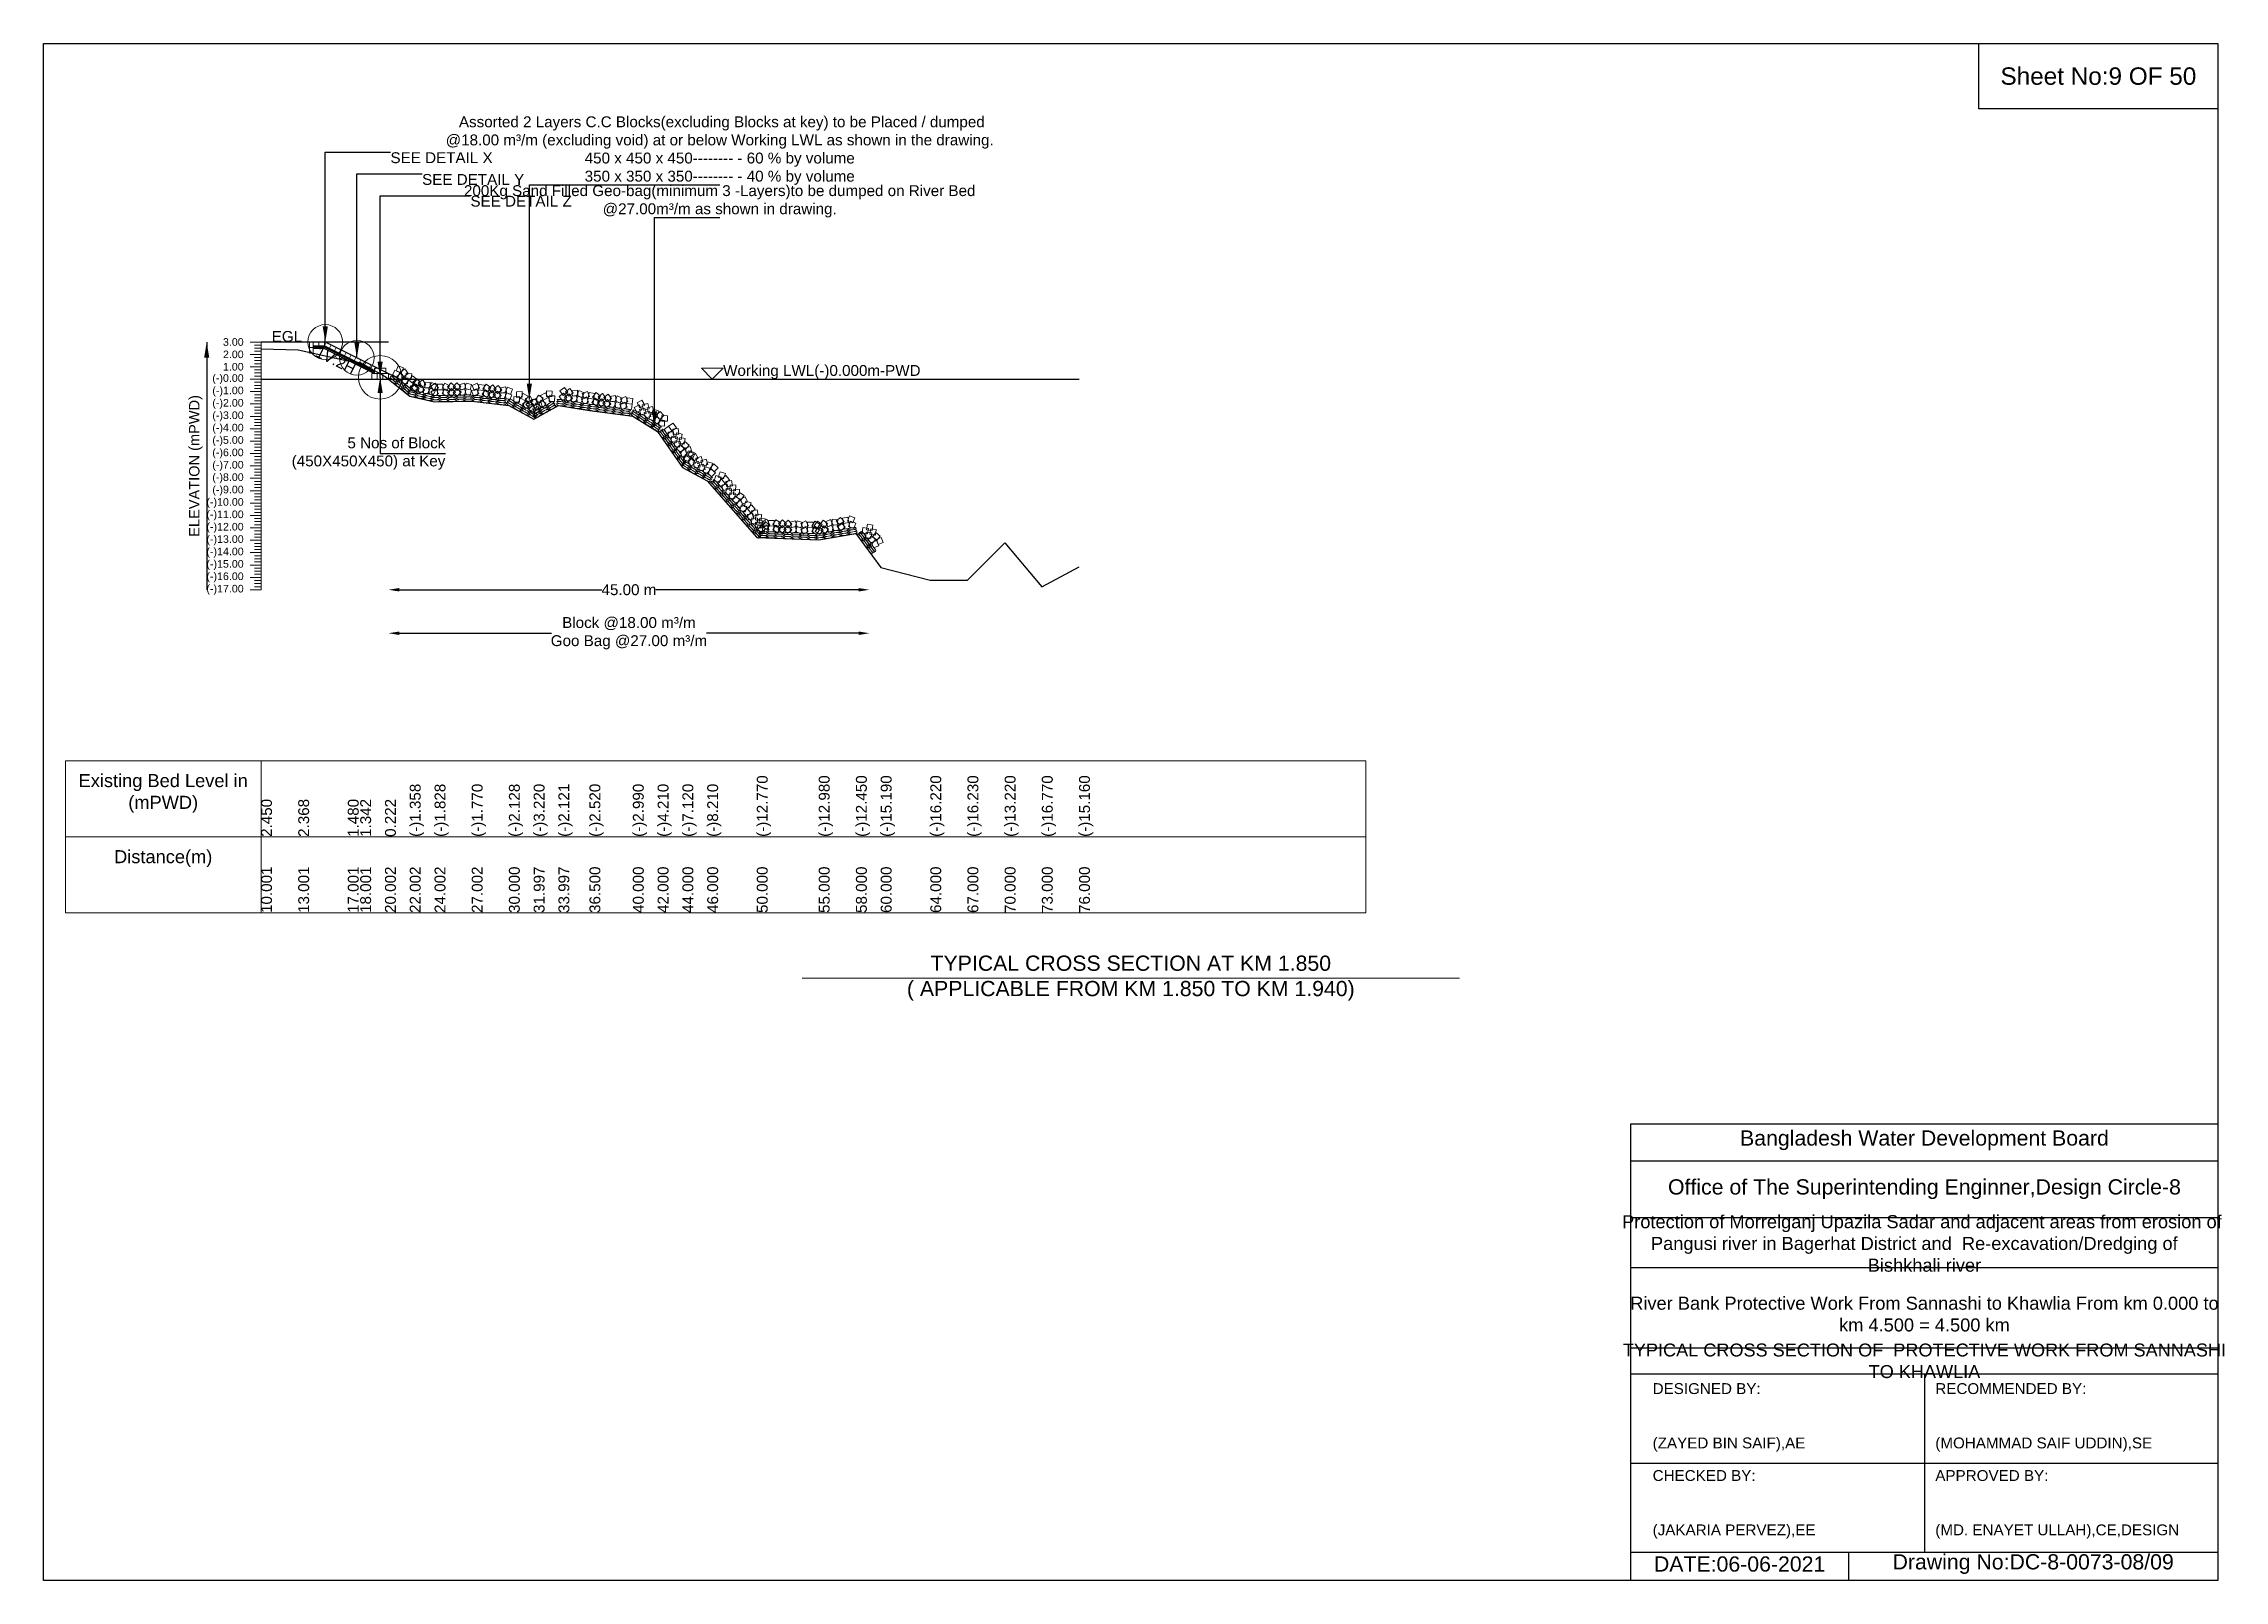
# Model space of a CAD drawing. Header units: inches. Extents: x 89000 to 845029, y -7071 to 0.
# Drawn here: x 220000 to 230029, y -7071 to 0 of the extents above; entities that cross this region are included whole.
import ezdxf

# ---------------------------------------------------------------- set-up
doc = ezdxf.new("R2010")
doc.units = ezdxf.units.IN
doc.header["$LTSCALE"] = 7
doc.header["$MEASUREMENT"] = 0
for name, color, linetype, lineweight in [('Cross section Data Border', 7, 'Continuous', 9), ('Cross Section Labels', 7, 'Continuous', 9), ('Existing_Bed_Level for Xsection', 7, 'Continuous', 25), ('Long Section Labels', 7, 'Continuous', 9)]:
    doc.layers.add(name, color=color, linetype=linetype, lineweight=lineweight)
doc.styles.get("Standard").update_dxf_attribs({"font": 'arial.ttf'})
doc.dimstyles.new('Appron Lebeling Style', dxfattribs={"dimtxt": 50, "dimasz": 50, "dimexe": 0.18, "dimexo": 0.0625, "dimgap": 0.09, "dimtad": 0, "dimtih": 1, "dimtoh": 1, "dimdec": 4, "dimzin": 0, "dimdsep": 46, "dimtxsty": 'Standard', "dimcen": 0.09, "dimse1": 1, "dimse2": 1, "dimadec": 0, "dimazin": 0, "dimtfac": 1, "dimtdec": 4, "dimtofl": 0, "dimtmove": 0, "dimatfit": 3, "dimfxl": 1, "dimtolj": 1, "dimtzin": 0, "dimarcsym": 0})
doc.dimstyles.get("Standard").update_dxf_attribs({"dimtxt": 0.18, "dimasz": 0.18, "dimexe": 0.18, "dimexo": 0.0625, "dimgap": 0.09, "dimtad": 0, "dimtih": 1, "dimtoh": 1, "dimdec": 4, "dimzin": 0, "dimdsep": 46, "dimtxsty": 'Standard', "dimcen": 0.09, "dimadec": 0, "dimazin": 0, "dimtfac": 1, "dimtdec": 4, "dimtofl": 0, "dimtmove": 0, "dimatfit": 3, "dimfxl": 1, "dimtolj": 1, "dimtzin": 0, "dimarcsym": 0})

msp = doc.modelspace()

# ---------------------------------------------------------------- texts
at = {"attachment_point": 5}
for s, insert, char_height in [('Sheet No:9 OF 50', (229450, -150), 80), ('Bangladesh Water Development Board', (228650, -5046), 70), ('Office of The Superintending Enginner,Design Circle-8', (228650, -5271), 70)]:
    msp.add_mtext(s, dxfattribs=dict(at, insert=insert, char_height=char_height))
for s, insert, char_height, width, attachment_point in [('Protection of Morrelganj Upazila Sadar and adjacent areas from erosion of  Pangusi river in Bagerhat District and  Re-excavation/Dredging of     Bishkhali river', (228650, -5521), 60, 2800, 5), ('River Bank Protective Work From Sannashi to Khawlia From km 0.000 to km 4.500 = 4.500 km', (228650, -5846), 60, 2700, 5), ('TYPICAL CROSS SECTION OF  PROTECTIVE WORK FROM SANNASHI TO KHAWLIA', (228650, -6061), 59.5765532, 2800, 5), ('DESIGNED BY:^J^J^J(ZAYED BIN SAIF),AE', (227400, -6321), 50, 1400, 4), ('RECOMMENDED BY:^J^J^J(MOHAMMAD SAIF UDDIN),SE', (228700, -6321), 50, 1400, 4), ('CHECKED BY:^J^J^J(JAKARIA PERVEZ),EE', (227400, -6721), 50, 1400, 4), ('APPROVED BY:^J^J^J(MD. ENAYET ULLAH),CE,DESIGN', (228700, -6721), 50, 1400, 4), ('DATE:06-06-2021', (227800, -6996), 70, 1400, 5), ('Drawing No:DC-8-0073-08/09', (229150, -6996), 70, 2200, 5)]:
    msp.add_mtext(s, dxfattribs=dict(insert=insert, char_height=char_height, width=width, attachment_point=attachment_point))
at = {"layer": 'Cross section Data Border', "char_height": 60, "width": 800, "attachment_point": 5}
for s, insert in [('Existing Bed Level in (mPWD)', (220550, -3450)), ('Distance(m)', (220550, -3750))]:
    msp.add_mtext(s, dxfattribs=dict(at, insert=insert))
at = {"layer": 'Cross Section Labels'}
for s, insert, char_height, attachment_point in [(' Assorted 2 Layers C.C Blocks(excluding Blocks at key) to be Placed / dumped^J@18.00 m³/m (excluding void) at or below Working LWL as shown in the drawing.^J450 x 450 x 450-------- - 60 % by volume^J350 x 350 x 350-------- - 40 % by volume', (223109.4596, -650), 50, 8), ('SEE DETAIL X', (221595.36641, -500), 50, 1), ('SEE DETAIL Y', (221740.71641, -600), 50, 1), ('200Kg Sand Filled Geo-bag(minimum 3 -Layers)to be dumped on River Bed^J@27.00m³/m as shown in drawing.', (223109.4596, -800), 50, 8), ('SEE DETAIL Z', (221963.01641, -700), 50, 1), ('EGL', (221188.72965, -1373.11), 50, 9), ('Working LWL(-)0.000m-PWD', (223125.06641, -1544.11), 50, 7), ('5 Nos of Block ^J(450X450X450) at Key', (221847.59141, -1886.11), 50, 6), ('TYPICAL CROSS SECTION AT KM 1.850^J( APPLICABLE FROM KM 1.850 TO KM 1.940)', (225000, -4300), 70, 5)]:
    msp.add_mtext(s, dxfattribs=dict(at, insert=insert, char_height=char_height, attachment_point=attachment_point))
at = {"layer": 'Cross Section Labels', "insert": (221355.29582, -1434.93867), "char_height": 50, "attachment_point": 2, "rotation": 333.434948823}
msp.add_mtext('1V:2H', dxfattribs=at)
at = {"layer": 'Long Section Labels', "char_height": 35, "attachment_point": 6}
for s, insert in [('3.00', (220920, -1373.11)), ('2.00', (220920, -1430.11)), ('1.00', (220920, -1487.11)), ('(-)0.00', (220920, -1544.11)), ('(-)1.00', (220920, -1601.11)), ('(-)2.00', (220920, -1658.11)), ('(-)3.00', (220920, -1715.11)), ('(-)4.00', (220920, -1772.11)), ('(-)5.00', (220920, -1829.11)), ('(-)6.00', (220920, -1886.11)), ('(-)7.00', (220920, -1943.11)), ('(-)8.00', (220920, -2000.11)), ('(-)10.00', (220920, -2114.11)), ('(-)9.00', (220920, -2057.11)), ('(-)11.00', (220920, -2171.11)), ('(-)12.00', (220920, -2228.11)), ('(-)13.00', (220920, -2285.11)), ('(-)14.00', (220920, -2342.11)), ('(-)15.00', (220920, -2399.11)), ('(-)16.00', (220920, -2456.11)), ('(-)17.00', (220920, -2513.11))]:
    msp.add_mtext(s, dxfattribs=dict(at, insert=insert))
at = {"layer": 'Long Section Labels', "rotation": 90}
for s, insert, char_height, attachment_point in [('ELEVATION (mPWD)', (220700, -1943.11), 48, 5), ('(-)1.358', (221684.05824, -3650), 50, 1), ('(-)1.828', (221798.07453, -3650), 50, 1), ('(-)1.770', (221969.08439, -3650), 50, 1), ('(-)2.128', (222139.95287, -3650), 50, 1), ('(-)3.220', (222253.80353, -3650), 50, 1), ('(-)2.121', (222367.79943, -3650), 50, 1), ('(-)2.520', (222510.45287, -3650), 50, 1), ('(-)2.990', (222709.95287, -3650), 50, 1), ('(-)4.210', (222823.95287, -3650), 50, 1), ('(-)7.120', (222937.95287, -3650), 50, 1), ('(-)8.210', (223051.95287, -3650), 50, 1), ('(-)12.770', (223279.95287, -3650), 50, 1), ('(-)12.980', (223564.95287, -3650), 50, 1), ('(-)12.450', (223735.95287, -3650), 50, 1), ('(-)15.190', (223849.95287, -3650), 50, 1), ('(-)16.220', (224077.95287, -3650), 50, 1), ('(-)16.230', (224248.95287, -3650), 50, 1), ('(-)13.220', (224419.95287, -3650), 50, 1), ('(-)16.770', (224590.95287, -3650), 50, 1), ('(-)15.160', (224761.95287, -3650), 50, 1), ('2.450', (221000, -3650), 50, 1), ('2.368', (221171.00986, -3650), 50, 1), ('1.480', (221399.03726, -3650), 50, 1), ('1.342', (221456.03084, -3650), 50, 1), ('0.222', (221570.04713, -3650), 50, 1), ('10.001', (221000, -4000), 50, 1), ('13.001', (221171.00986, -4000), 50, 1), ('17.001', (221399.03726, -4000), 50, 1), ('18.001', (221456.03084, -4000), 50, 1), ('20.002', (221570.04713, -4000), 50, 1), ('22.002', (221684.05824, -4000), 50, 1), ('24.002', (221798.07453, -4000), 50, 1), ('27.002', (221969.08439, -4000), 50, 1), ('30.000', (222139.95287, -4000), 50, 1), ('31.997', (222253.80353, -4000), 50, 1), ('33.997', (222367.79943, -4000), 50, 1), ('36.500', (222510.45287, -4000), 50, 1), ('40.000', (222709.95287, -4000), 50, 1), ('42.000', (222823.95287, -4000), 50, 1), ('44.000', (222937.95287, -4000), 50, 1), ('46.000', (223051.95287, -4000), 50, 1), ('50.000', (223279.95287, -4000), 50, 1), ('55.000', (223564.95287, -4000), 50, 1), ('58.000', (223735.95287, -4000), 50, 1), ('60.000', (223849.95287, -4000), 50, 1), ('64.000', (224077.95287, -4000), 50, 1), ('67.000', (224248.95287, -4000), 50, 1), ('70.000', (224419.95287, -4000), 50, 1), ('73.000', (224590.95287, -4000), 50, 1), ('76.000', (224761.95287, -4000), 50, 1)]:
    msp.add_mtext(s, dxfattribs=dict(at, insert=insert, char_height=char_height, attachment_point=attachment_point))

# ---------------------------------------------------------------- blocks, each defined once
blk = doc.blocks.new('*D11')
at = {"layer": 'Cross Section Labels', "color": 0, "lineweight": -2, "transparency": 16777216}
for p, q in [((221636, -2513), (222568, -2513)), ((223748, -2513), (222816, -2513))]:
    blk.add_line(p, q, dxfattribs=at)
at = {"layer": 'Cross Section Labels', "color": 0, "transparency": 16777216}
for points in [[(221636, -2505), (221636, -2521), (221586, -2513)], [(223748, -2505), (223748, -2521), (223798, -2513)]]:
    blk.add_solid(points, dxfattribs=at)
at = {"layer": 'Defpoints', "color": 0, "transparency": 16777216}
for p in [(221586, -1544), (223798, -2339), (223798, -2513)]:
    blk.add_point(p, dxfattribs=at)
at = {"layer": 'Cross Section Labels', "color": 0, "transparency": 16777216, "insert": (222692, -2513), "char_height": 50, "attachment_point": 5}
blk.add_mtext('\\A1;45.00 m', dxfattribs=at)
blk = doc.blocks.new('*D12')
at = {"layer": 'Cross Section Labels', "color": 0, "lineweight": -2, "transparency": 16777216}
for p, q in [((221636, -2713), (222336, -2713)), ((223748, -2713), (223048, -2713))]:
    blk.add_line(p, q, dxfattribs=at)
at = {"layer": 'Cross Section Labels', "color": 0, "transparency": 16777216}
for points in [[(221636, -2705), (221636, -2721), (221586, -2713)], [(223748, -2705), (223748, -2721), (223798, -2713)]]:
    blk.add_solid(points, dxfattribs=at)
at = {"layer": 'Defpoints', "color": 0, "transparency": 16777216}
for p in [(221586, -1544), (223798, -2339), (223798, -2713)]:
    blk.add_point(p, dxfattribs=at)
at = {"layer": 'Cross Section Labels', "color": 0, "transparency": 16777216, "insert": (222692, -2713), "char_height": 50, "attachment_point": 5}
blk.add_mtext('\\A1;Block @18.00 m³/m ^JGoo Bag @27.00 m³/m ', dxfattribs=at)

# ---------------------------------------------------------------- dimensions: what is measured, and where the dimension line sits
at = {"layer": 'Cross Section Labels'}
for base, text, picture, middle in [((223797.86987, -2513.11), '45.00 m', '*D11', (222691.96814, -2513.11)), ((223797.86987, -2713.11), 'Block @18.00 m³/m ^JGoo Bag @27.00 m³/m ', '*D12', (222691.96814, -2713.11))]:
    dim = msp.add_linear_dim(base=base, p1=(221586.06641, -1544.11), p2=(223797.86987, -2338.58629), text=text, dimstyle='Appron Lebeling Style', dxfattribs=at)
    dim.commit()
    dim.dimension.update_dxf_attribs({"geometry": picture, "text_midpoint": middle})

# ---------------------------------------------------------------- linework, layer by layer
for points in [[(220000, 0), (230000, 0), (230000, -7071), (220000, -7071)], [(228900, 0), (230000, 0), (230000, -300), (228900, -300)]]:
    msp.add_lwpolyline(points, close=True)
for points in [[(227300, -7071), (227300, -4971), (230000, -4971)], [(227300, -5141), (230000, -5141)], [(227300, -5401), (230000, -5401)], [(227300, -5631), (230000, -5631)], [(227300, -6001), (230000, -6001)], [(227300, -6121), (230000, -6121)], [(228650, -6121), (228650, -6941)], [(227300, -6531), (230000, -6531)], [(227300, -6941), (230000, -6941)], [(228300, -6941), (228300, -7071)]]:
    msp.add_lwpolyline(points)
at = {"layer": 'Cross section Data Border'}
msp.add_lwpolyline([(220100, -3300), (226080.21174, -3300), (226080.21174, -4000), (220100, -4000)], close=True, dxfattribs=at)
for points in [[(221000, -3300), (221000, -4000)], [(220100, -3650), (226080.21174, -3650)]]:
    msp.add_lwpolyline(points, dxfattribs=at)
at = {"layer": 'Cross Section Labels'}
msp.add_lwpolyline([(223075.06641, -1544.11), (223125.06641, -1494.11), (223025.06641, -1494.11)], close=True, dxfattribs=at)
msp.add_lwpolyline([(223488, -4300), (225000, -4300), (226512, -4300)], dxfattribs=at)
for centre, radius in [((221295.36641, -1373.11), 80), ((221440.71641, -1445.785), 80), ((221547.59141, -1535.56), 100)]:
    msp.add_circle(centre, radius, dxfattribs=at)
at = {"layer": 'Existing_Bed_Level for Xsection'}
for points in [[(221586.06641, -1373.11), (221000, -1373.11)], [(221637.36641, -1544.11), (221298.977, -1374.9153), (221295.36641, -1373.11), (221291.32965, -1373.11), (221240.02965, -1373.11)], [(221240.02965, -1390.21), (221291.32965, -1390.21), (221521.94141, -1505.51588)], [(221240.02965, -1395.91), (221289.98406, -1395.91), (221521.94141, -1511.88867)], [(221240.02965, -1401.61), (221288.63847, -1401.61), (221521.94141, -1518.26147)], [(221000, -1404.46), (221171.00986, -1409.134), (221399.03726, -1459.75), (221456.03084, -1467.616), (221570.04713, -1531.456), (221684.05824, -1621.516), (221798.07453, -1648.306), (221969.08439, -1645), (222139.95287, -1665.406), (222253.80353, -1727.65), (222367.79943, -1665.007), (222510.45287, -1687.75), (222709.95287, -1714.54), (222823.95287, -1784.08), (222937.95287, -1949.95), (223051.95287, -2012.08), (223279.95287, -2272), (223564.95287, -2283.97), (223735.95287, -2253.76), (223849.95287, -2409.94), (224077.95287, -2468.65), (224248.95287, -2469.22), (224419.95287, -2297.65), (224590.95287, -2500), (224761.95287, -2408.23)], [(221000, -1544.11), (224761.95287, -1544.11)]]:
    msp.add_lwpolyline(points, dxfattribs=at)
at = {"layer": 'Long Section Labels'}
for points in [[(221000, -1373.11), (220950, -1373.11)], [(221000, -1387.36), (220970, -1387.36)], [(221000, -1401.61), (220970, -1401.61)], [(221000, -2513.11), (221000, -2456.11), (221000, -2399.11), (221000, -2342.11), (221000, -2285.11), (221000, -2228.11), (221000, -2171.11), (221000, -2114.11), (221000, -2057.11), (221000, -2000.11), (221000, -1943.11), (221000, -1886.11), (221000, -1829.11), (221000, -1772.11), (221000, -1715.11), (221000, -1658.11), (221000, -1601.11), (221000, -1544.11), (221000, -1487.11), (221000, -1430.11), (221000, -1373.11)], [(221000, -1430.11), (220950, -1430.11)], [(221000, -1487.11), (220950, -1487.11)], [(221000, -1415.86), (220970, -1415.86)], [(221000, -1444.36), (220970, -1444.36)], [(221000, -1458.61), (220970, -1458.61)], [(221000, -1472.86), (220970, -1472.86)], [(221000, -1501.36), (220970, -1501.36)], [(221000, -1544.11), (220950, -1544.11)], [(221000, -1601.11), (220950, -1601.11)], [(221000, -1515.61), (220970, -1515.61)], [(221000, -1529.86), (220970, -1529.86)], [(221000, -1558.36), (220970, -1558.36)], [(221000, -1572.61), (220970, -1572.61)], [(221000, -1586.86), (220970, -1586.86)], [(221000, -1658.11), (220950, -1658.11)], [(221000, -1615.36), (220970, -1615.36)], [(221000, -1629.61), (220970, -1629.61)], [(221000, -1643.86), (220970, -1643.86)], [(221000, -1672.36), (220970, -1672.36)], [(221000, -1686.61), (220970, -1686.61)], [(221000, -1700.86), (220970, -1700.86)], [(221000, -1715.11), (220950, -1715.11)], [(221000, -1772.11), (220950, -1772.11)], [(221000, -1729.36), (220970, -1729.36)], [(221000, -1743.61), (220970, -1743.61)], [(221000, -1757.86), (220970, -1757.86)], [(221000, -1786.36), (220970, -1786.36)], [(221000, -1800.61), (220970, -1800.61)], [(221000, -1829.11), (220950, -1829.11)], [(221000, -1886.11), (220950, -1886.11)], [(221000, -1814.86), (220970, -1814.86)], [(221000, -1843.36), (220970, -1843.36)], [(221000, -1857.61), (220970, -1857.61)], [(221000, -1871.86), (220970, -1871.86)], [(221000, -1900.36), (220970, -1900.36)], [(221000, -1943.11), (220950, -1943.11)], [(221000, -2000.11), (220950, -2000.11)], [(221000, -1914.61), (220970, -1914.61)], [(221000, -1928.86), (220970, -1928.86)], [(221000, -1957.36), (220970, -1957.36)], [(221000, -1971.61), (220970, -1971.61)], [(221000, -1985.86), (220970, -1985.86)], [(221000, -2057.11), (220950, -2057.11)], [(221000, -2014.36), (220970, -2014.36)], [(221000, -2028.61), (220970, -2028.61)], [(221000, -2042.86), (220970, -2042.86)], [(221000, -2071.36), (220970, -2071.36)], [(221000, -2085.61), (220970, -2085.61)], [(221000, -2099.86), (220970, -2099.86)], [(221000, -2114.11), (220950, -2114.11)], [(221000, -2171.11), (220950, -2171.11)], [(221000, -2128.36), (220970, -2128.36)], [(221000, -2142.61), (220970, -2142.61)], [(221000, -2156.86), (220970, -2156.86)], [(221000, -2185.36), (220970, -2185.36)], [(221000, -2199.61), (220970, -2199.61)], [(221000, -2228.11), (220950, -2228.11)], [(221000, -2285.11), (220950, -2285.11)], [(221000, -2213.86), (220970, -2213.86)], [(221000, -2242.36), (220970, -2242.36)], [(221000, -2256.61), (220970, -2256.61)], [(221000, -2270.86), (220970, -2270.86)], [(221000, -2299.36), (220970, -2299.36)], [(221000, -2342.11), (220950, -2342.11)], [(221000, -2399.11), (220950, -2399.11)], [(221000, -2313.61), (220970, -2313.61)], [(221000, -2327.86), (220970, -2327.86)], [(221000, -2356.36), (220970, -2356.36)], [(221000, -2370.61), (220970, -2370.61)], [(221000, -2384.86), (220970, -2384.86)], [(221000, -2456.11), (220950, -2456.11)], [(221000, -2413.36), (220970, -2413.36)], [(221000, -2427.61), (220970, -2427.61)], [(221000, -2441.86), (220970, -2441.86)], [(221000, -2470.36), (220970, -2470.36)], [(221000, -2484.61), (220970, -2484.61)], [(221000, -2498.86), (220970, -2498.86)], [(221000, -2513.11), (220950, -2513.11)]]:
    msp.add_lwpolyline(points, dxfattribs=at)
for points in [[(221240.02965, -1373.11), (221222.92965, -1373.11), (221222.92965, -1398.76), (221240.02965, -1398.76)], [(221240.02965, -1398.76), (221222.92965, -1398.76), (221222.92965, -1424.41), (221240.02965, -1424.41)], [(221265.67965, -1373.11), (221240.02965, -1373.11), (221240.02965, -1390.21), (221265.67965, -1390.21)], [(221291.32965, -1373.11), (221265.67965, -1373.11), (221265.67965, -1390.21), (221291.32965, -1390.21)], [(221321.91906, -1386.38632), (221298.977, -1374.9153), (221291.32965, -1390.21), (221314.27171, -1401.68103)], [(221344.86111, -1397.85735), (221321.91906, -1386.38632), (221314.27171, -1401.68103), (221337.21376, -1413.15206)], [(221367.80317, -1409.32838), (221344.86111, -1397.85735), (221337.21376, -1413.15206), (221360.15582, -1424.62309)], [(221390.74523, -1420.79941), (221367.80317, -1409.32838), (221360.15582, -1424.62309), (221383.09788, -1436.09411)], [(221413.68729, -1432.27044), (221390.74523, -1420.79941), (221383.09788, -1436.09411), (221406.03993, -1447.56514)], [(221436.62934, -1443.74147), (221413.68729, -1432.27044), (221406.03993, -1447.56514), (221428.98199, -1459.03617)], [(221459.5714, -1455.2125), (221436.62934, -1443.74147), (221428.98199, -1459.03617), (221451.92405, -1470.5072)], [(221482.51346, -1466.68352), (221459.5714, -1455.2125), (221451.92405, -1470.5072), (221474.86611, -1481.97823)], [(221505.45552, -1478.15455), (221482.51346, -1466.68352), (221474.86611, -1481.97823), (221497.80816, -1493.44926)], [(221528.39757, -1489.62558), (221505.45552, -1478.15455), (221497.80816, -1493.44926), (221520.75022, -1504.92029)], [(221547.59141, -1492.81), (221521.94141, -1492.81), (221521.94141, -1518.46), (221547.59141, -1518.46)], [(221573.24141, -1492.81), (221547.59141, -1492.81), (221547.59141, -1518.46), (221573.24141, -1518.46)], [(221638.95073, -1512.47643), (221615.39161, -1502.33294), (221605.24812, -1525.89206), (221628.80724, -1536.03555)], [(221654.85018, -1492.34859), (221631.29106, -1482.2051), (221621.14757, -1505.76422), (221644.70669, -1515.90771)], [(221676.07323, -1517.57956), (221660.75043, -1497.00933), (221640.1802, -1512.33213), (221655.503, -1532.90236)], [(221534.76641, -1518.46), (221509.11641, -1518.46), (221509.11641, -1544.11), (221534.76641, -1544.11)], [(221560.41641, -1518.46), (221534.76641, -1518.46), (221534.76641, -1544.11), (221560.41641, -1544.11)], [(221586.06641, -1518.46), (221560.41641, -1518.46), (221560.41641, -1544.11), (221586.06641, -1544.11)], [(221660.17379, -1537.70741), (221644.85099, -1517.13718), (221624.28076, -1532.45998), (221639.60356, -1553.03021)], [(221676.90478, -1540.15408), (221651.52605, -1536.43348), (221647.80545, -1561.8122), (221673.18418, -1565.5328)], [(221692.80422, -1520.02623), (221667.4255, -1516.30563), (221663.7049, -1541.68436), (221689.08362, -1545.40496)], [(221700.4966, -1564.76839), (221680.36876, -1548.86894), (221664.46931, -1568.99678), (221684.59716, -1584.89623)], [(221716.39605, -1544.64054), (221696.26821, -1528.7411), (221680.36876, -1548.86894), (221700.4966, -1564.76839)], [(221719.27247, -1589.94793), (221709.7767, -1566.12036), (221685.94914, -1575.61613), (221695.44491, -1599.4437)], [(221713.56613, -1566.78217), (221691.75565, -1580.28126), (221705.25473, -1602.09174), (221727.06522, -1588.59266)], [(221719.43324, -1541.8122), (221697.62276, -1555.31128), (221711.12184, -1577.12177), (221732.93232, -1563.62268)], [(221735.17192, -1569.82008), (221725.67615, -1545.99252), (221701.84858, -1555.48829), (221711.34435, -1579.31585)], [(221752.0385, -1594.4457), (221738.52205, -1572.64597), (221716.72232, -1586.16242), (221730.23877, -1607.96215)], [(221757.9056, -1569.47573), (221744.38915, -1547.676), (221722.58942, -1561.19245), (221736.10587, -1582.99218)], [(221771.7688, -1582.95209), (221746.1313, -1583.75275), (221746.93196, -1609.39025), (221772.56946, -1608.58959)], [(221777.63591, -1557.98211), (221751.99841, -1558.78277), (221752.79907, -1584.42027), (221778.43657, -1583.61961)], [(221801.68666, -1596.80639), (221779.08847, -1584.67196), (221766.95405, -1607.27015), (221789.55224, -1619.40458)], [(221807.55377, -1571.83642), (221784.95558, -1559.70199), (221772.82115, -1582.30018), (221795.41934, -1594.43461)], [(221802.81131, -1563.13707), (221780.84187, -1576.37588), (221794.08068, -1598.34532), (221816.05012, -1585.10652)], [(221803.30709, -1588.78228), (221781.33765, -1602.02109), (221794.57645, -1623.99053), (221816.5459, -1610.75172)], [(221836.66592, -1567.17493), (221811.02071, -1567.6707), (221811.51649, -1593.31591), (221837.1617, -1592.82013)], [(221837.1617, -1592.82013), (221811.51649, -1593.31591), (221812.01227, -1618.96112), (221837.65747, -1618.46534)], [(221867.15866, -1574.70719), (221844.69395, -1562.32739), (221832.31416, -1584.7921), (221854.77886, -1597.17189)], [(221867.65444, -1600.35239), (221845.18973, -1587.9726), (221832.80994, -1610.4373), (221855.27464, -1622.8171)], [(221875.03827, -1561.11982), (221857.24758, -1579.59721), (221875.72497, -1597.3879), (221893.51566, -1578.91051)], [(221875.53405, -1586.76503), (221857.74336, -1605.24242), (221876.22074, -1623.03311), (221894.01144, -1604.55572)], [(221919.16059, -1578.40029), (221900.66904, -1560.62432), (221882.89307, -1579.11587), (221901.38461, -1596.89184)], [(221919.65636, -1604.0455), (221901.16482, -1586.26953), (221883.38885, -1604.76108), (221901.88039, -1622.53705)], [(221935.4322, -1562.38084), (221910.79057, -1569.50214), (221917.91187, -1594.14376), (221942.55349, -1587.02247)], [(221935.92798, -1588.02605), (221911.28635, -1595.14735), (221918.40765, -1619.78897), (221943.04927, -1612.66768)], [(221967.84826, -1568.39909), (221942.94981, -1562.23551), (221936.78623, -1587.13396), (221961.68468, -1593.29754)], [(221968.34404, -1594.0443), (221943.44559, -1587.88072), (221937.28201, -1612.77917), (221962.18046, -1618.94275)], [(221990.91477, -1587.77346), (221967.33109, -1597.85971), (221977.41734, -1621.44339), (222001.00102, -1611.35714)], [(221993.95641, -1562.30444), (221970.37273, -1572.39069), (221980.45898, -1595.97437), (222004.04266, -1585.88812)], [(222023.8904, -1596.43638), (221998.42138, -1593.39474), (221995.37974, -1618.86376), (222020.84876, -1621.9054)], [(222026.93204, -1570.96736), (222001.46303, -1567.92572), (221998.42138, -1593.39474), (222023.8904, -1596.43638)], [(222053.05486, -1608.09729), (222032.50967, -1592.74094), (222017.15332, -1613.28613), (222037.69851, -1628.64248)], [(222056.0965, -1582.62827), (222035.55131, -1567.27192), (222020.19496, -1587.81712), (222040.74016, -1603.17346)], [(222062.73105, -1595.7249), (222042.56465, -1611.57542), (222058.41517, -1631.74181), (222078.58157, -1615.89129)], [(222065.77269, -1570.25588), (222045.60629, -1586.1064), (222061.45681, -1606.27279), (222081.62321, -1590.42227)], [(222104.0523, -1618.91859), (222088.18572, -1598.76483), (222068.03196, -1614.6314), (222083.89853, -1634.78517)], [(222107.09394, -1593.44957), (222091.22737, -1573.29581), (222071.0736, -1589.16238), (222086.94017, -1609.31615)], [(222125.41715, -1579.8243), (222100.02947, -1583.48326), (222103.68843, -1608.87094), (222129.07611, -1605.21198)], [(222156.69515, -1590.25057), (222132.88311, -1580.71592), (222123.34847, -1604.52796), (222147.1605, -1614.0626)], [(222200.37453, -1601.4956), (222174.73112, -1602.07733), (222175.31285, -1627.72073), (222200.95626, -1627.139)], [(222338.42978, -1598.70635), (222312.78518, -1598.1799), (222312.25873, -1623.8245), (222337.90333, -1624.35094)], [(222395.442, -1582.64964), (222374.66938, -1597.69693), (222389.71667, -1618.46955), (222410.48929, -1603.42226)], [(222435.82167, -1607.44634), (222420.75785, -1586.68571), (222399.99722, -1601.74953), (222415.06104, -1622.51016)], [(222454.66524, -1594.55029), (222429.15357, -1597.21058), (222431.81386, -1622.72225), (222457.32553, -1620.06196)], [(222485.51019, -1606.19543), (222462.09048, -1595.73408), (222451.62913, -1619.15379), (222475.04884, -1629.61513)], [(222501.30365, -1600.15566), (222477.34248, -1609.30906), (222486.49588, -1633.27023), (222510.45705, -1624.11683)], [(222122.37551, -1605.29332), (222096.98782, -1608.95228), (222100.64678, -1634.33996), (222126.03447, -1630.681)], [(222153.65351, -1615.71959), (222129.84147, -1606.18494), (222120.30682, -1629.99698), (222144.11886, -1639.53162)], [(222188.07009, -1624.00168), (222162.42669, -1624.5834), (222163.00842, -1650.22681), (222188.65182, -1649.64508)], [(222215.45058, -1644.31786), (222192.94451, -1632.01342), (222180.64007, -1654.5195), (222203.14615, -1666.82393)], [(222227.75502, -1621.81178), (222205.24895, -1609.50735), (222192.94451, -1632.01342), (222215.45058, -1644.31786)], [(222238.17777, -1665.99775), (222224.82604, -1644.09675), (222202.92504, -1657.44848), (222216.27677, -1679.34948)], [(222250.4822, -1643.49167), (222237.13047, -1621.59067), (222215.22947, -1634.9424), (222228.5812, -1656.8434)], [(222235.80575, -1642.54381), (222217.29295, -1660.29765), (222235.0468, -1678.81045), (222253.55959, -1661.0566)], [(222251.76436, -1658.11682), (222227.14674, -1665.32066), (222234.35059, -1689.93828), (222258.96821, -1682.73443)], [(222248.15867, -1665.0233), (222229.64588, -1682.77715), (222247.39973, -1701.28994), (222265.91252, -1683.53609)], [(222264.0688, -1635.61074), (222239.45118, -1642.81459), (222246.65503, -1667.43221), (222271.27264, -1660.22836)], [(222267.30729, -1632.81379), (222242.39536, -1638.92268), (222248.50425, -1663.83461), (222273.41618, -1657.72572)], [(222281.48121, -1695.0262), (222274.25776, -1670.41432), (222249.64589, -1677.63777), (222256.86934, -1702.24965)], [(222279.66021, -1655.29329), (222254.74829, -1661.40218), (222260.85718, -1686.3141), (222285.7691, -1680.20521)], [(222293.78565, -1672.52012), (222286.5622, -1647.90825), (222261.95033, -1655.1317), (222269.17377, -1679.74357)], [(222276.07264, -1618.35417), (222262.76816, -1640.2839), (222284.69789, -1653.58838), (222298.00237, -1631.65865)], [(222288.42557, -1640.83366), (222275.12108, -1662.76339), (222297.05082, -1676.06788), (222310.3553, -1654.13815)], [(222307.92804, -1606.20214), (222285.44855, -1618.55506), (222297.80148, -1641.03456), (222320.28097, -1628.68163)], [(222320.28097, -1628.68163), (222297.80148, -1641.03456), (222310.1544, -1663.51405), (222332.6339, -1651.16113)], [(222350.7827, -1621.18584), (222325.13811, -1620.6594), (222324.61166, -1646.30399), (222350.25626, -1646.83044)], [(222391.40367, -1607.97975), (222370.63105, -1623.02704), (222385.67833, -1643.79966), (222406.45095, -1628.75237)], [(222431.78333, -1632.77644), (222416.71951, -1612.01581), (222395.95888, -1627.07964), (222411.0227, -1647.84027)], [(222450.6269, -1619.88039), (222425.11523, -1622.54069), (222427.77553, -1648.05236), (222453.2872, -1645.39206)], [(222481.47185, -1631.52553), (222458.05214, -1621.06419), (222447.59079, -1644.48389), (222471.0105, -1654.94524)], [(222497.26531, -1625.48576), (222473.30414, -1634.63917), (222482.45755, -1658.60034), (222506.41872, -1649.44693)], [(222529.87576, -1635.4355), (222504.54565, -1631.39717), (222500.50731, -1656.72727), (222525.83742, -1660.76561)], [(222533.91409, -1610.10539), (222508.58399, -1606.06706), (222504.54565, -1631.39717), (222529.87576, -1635.4355)], [(222557.57332, -1647.05956), (222537.2549, -1631.40439), (222521.59973, -1651.72281), (222541.91815, -1667.37798)], [(222560.98711, -1621.63774), (222540.66869, -1605.98257), (222525.01352, -1626.30099), (222545.33194, -1641.95616)], [(222567.42941, -1634.82999), (222547.03336, -1650.3839), (222562.58727, -1670.77994), (222582.98331, -1655.22604)], [(222570.84319, -1609.40818), (222550.44715, -1624.96209), (222566.00106, -1645.35813), (222586.3971, -1629.80422)], [(222608.40705, -1658.62551), (222592.8369, -1638.24186), (222572.45325, -1653.812), (222588.0234, -1674.19565)], [(222611.82083, -1633.2037), (222596.25069, -1612.82005), (222575.86704, -1628.39019), (222591.43718, -1648.77384)], [(222626.92756, -1645.26966), (222601.48908, -1648.55695), (222604.77637, -1673.99542), (222630.21485, -1670.70814)], [(222630.34135, -1619.84784), (222604.90287, -1623.13513), (222608.19015, -1648.57361), (222633.62863, -1645.28632)], [(222658.04973, -1656.15223), (222634.37968, -1646.27037), (222624.49782, -1669.94042), (222648.16787, -1679.82228)], [(222661.46352, -1630.73042), (222637.79347, -1620.84856), (222627.91161, -1644.51861), (222651.58166, -1654.40047)], [(222673.68978, -1649.72564), (222649.96112, -1659.46592), (222659.70139, -1683.19458), (222683.43006, -1673.45431)], [(222677.10357, -1624.30383), (222653.37491, -1634.04411), (222663.11518, -1657.77277), (222686.84384, -1648.0325)], [(222706.5352, -1658.86989), (222681.11339, -1655.4561), (222677.6996, -1680.87791), (222703.12141, -1684.2917)], [(222709.94899, -1633.44807), (222684.52717, -1630.03429), (222681.11339, -1655.4561), (222706.5352, -1658.86989)], [(222750.90577, -1684.93585), (222738.60723, -1662.42655), (222716.09793, -1674.72508), (222728.39647, -1697.23438)], [(222764.26324, -1663.03835), (222751.96471, -1640.52905), (222729.45541, -1652.82759), (222741.75394, -1675.33689)], [(222764.85067, -1677.70783), (222739.91924, -1683.73662), (222745.94802, -1708.66805), (222770.87945, -1702.63926)], [(222778.20814, -1655.81034), (222753.27671, -1661.83912), (222759.3055, -1686.77055), (222784.23693, -1680.74177)], [(222792.78447, -1715.98441), (222786.73584, -1691.05778), (222761.80922, -1697.10642), (222767.85785, -1722.03304)], [(222806.14195, -1694.08691), (222800.09331, -1669.16029), (222775.16669, -1675.20892), (222781.21532, -1700.13554)], [(222815.11428, -1711.21285), (222790.5043, -1703.98295), (222783.2744, -1728.59292), (222807.88438, -1735.82283)], [(222828.47176, -1689.31535), (222803.86178, -1682.08545), (222796.63188, -1706.69543), (222821.24185, -1713.92533)], [(222852.58123, -1711.80431), (222834.89076, -1693.23095), (222816.3174, -1710.92141), (222834.00786, -1729.49478)], [(222839.22376, -1733.70181), (222821.53329, -1715.12844), (222802.95992, -1732.81891), (222820.65039, -1751.39228)], [(222856.12767, -1734.11402), (222830.48552, -1733.4795), (222829.851, -1759.12165), (222855.49315, -1759.75617)], [(222869.48514, -1712.21652), (222843.84299, -1711.582), (222843.20848, -1737.22415), (222868.85063, -1737.85867)], [(222888.99659, -1782.10992), (222874.46821, -1760.97112), (222853.32942, -1775.4995), (222867.8578, -1796.6383)], [(222899.49018, -1811.71443), (222897.46231, -1786.14472), (222871.8926, -1788.17258), (222873.92046, -1813.74229)], [(222910.13539, -1767.58153), (222895.60701, -1746.44274), (222874.46821, -1760.97112), (222888.99659, -1782.10992)], [(222920.62897, -1797.18605), (222918.60111, -1771.61634), (222893.03139, -1773.6442), (222895.05926, -1799.21391)], [(222936.31004, -1796.28675), (222911.0914, -1791.60244), (222906.40709, -1816.82108), (222931.62573, -1821.50539)], [(222915.17124, -1810.81513), (222889.9526, -1806.13082), (222885.26829, -1831.34946), (222910.48693, -1836.03377)], [(222925.02722, -1857.16439), (222929.69144, -1831.94203), (222904.46908, -1827.2778), (222899.80486, -1852.50016)], [(222947.35762, -1861.93317), (222927.84982, -1845.2788), (222911.19544, -1864.7866), (222930.70325, -1881.44098)], [(222946.16601, -1842.63601), (222950.83024, -1817.41364), (222925.60788, -1812.74942), (222920.94365, -1837.97178)], [(222960.17382, -1892.31022), (222951.61645, -1868.12978), (222927.43601, -1876.68714), (222935.99337, -1900.86759)], [(222968.49641, -1847.40479), (222948.98861, -1830.75042), (222932.33424, -1850.25822), (222951.84204, -1866.91259)], [(222975.99234, -1908.36254), (222953.47001, -1896.08787), (222941.19535, -1918.6102), (222963.71767, -1930.88486)], [(222975.43386, -1899.59331), (222952.28913, -1888.53691), (222941.23273, -1911.68164), (222964.37746, -1922.73804)], [(222981.31261, -1877.78184), (222972.75525, -1853.6014), (222948.5748, -1862.15876), (222957.13217, -1886.33921)], [(222988.26701, -1885.84022), (222965.74468, -1873.56555), (222953.47001, -1896.08787), (222975.99234, -1908.36254)], [(222996.57265, -1885.06493), (222973.42793, -1874.00853), (222962.37152, -1897.15326), (222985.51625, -1908.20966)], [(223011.02284, -1907.49004), (222997.64216, -1885.60671), (222975.75883, -1898.98739), (222989.13951, -1920.87071)], [(223024.599, -1899.59115), (222999.99093, -1906.82754), (223007.22732, -1931.43561), (223031.83539, -1924.19922)], [(222998.74817, -1930.01236), (222985.36749, -1908.12903), (222963.48417, -1921.50971), (222976.86484, -1943.39304)], [(223012.32433, -1922.11347), (222987.71626, -1929.34986), (222994.95265, -1953.95793), (223019.56072, -1946.72154)], [(223042.08996, -1958.98353), (223034.83397, -1934.38122), (223010.23167, -1941.63721), (223017.48766, -1966.23951)], [(223054.36462, -1936.4612), (223047.10864, -1911.8589), (223022.50634, -1919.11489), (223029.76232, -1943.71719)], [(223064.16075, -1953.12963), (223039.22773, -1947.10742), (223033.20552, -1972.04044), (223058.13854, -1978.06265)], [(223076.43542, -1930.6073), (223051.5024, -1924.5851), (223045.48019, -1949.51812), (223070.41321, -1955.54032)], [(223089.33735, -1974.41716), (223070.76292, -1956.72781), (223053.07357, -1975.30224), (223071.648, -1992.99159)], [(223101.61202, -1951.89484), (223083.03759, -1934.20549), (223065.34824, -1952.77992), (223083.92267, -1970.46927)], [(223116.03523, -1995.03978), (223091.7504, -1986.78329), (223083.49391, -2011.06811), (223107.77874, -2019.32461)], [(223134.77775, -2023.52059), (223117.86317, -2004.23797), (223098.58055, -2021.15255), (223115.49513, -2040.43517)], [(223135.31785, -1978.1252), (223111.03302, -1969.86871), (223102.77653, -1994.15353), (223127.06136, -2002.41003)], [(223154.06037, -2006.60601), (223137.14579, -1987.32339), (223117.86317, -2004.23797), (223134.77775, -2023.52059)], [(223148.6816, -2051.68485), (223143.65939, -2026.53132), (223118.50586, -2031.55353), (223123.52807, -2056.70706)], [(223164.14794, -2048.94683), (223138.55333, -2047.26218), (223136.86868, -2072.85679), (223162.46329, -2074.54144)], [(223167.96422, -2034.77027), (223162.94201, -2009.61674), (223137.78848, -2014.63895), (223142.81069, -2039.79248)], [(223179.38873, -2093.81454), (223181.053, -2068.21859), (223155.45705, -2066.55432), (223153.79278, -2092.15027)], [(223183.43056, -2032.03225), (223157.83595, -2030.3476), (223156.1513, -2055.94221), (223181.74592, -2057.62686)], [(223202.12511, -2095.9229), (223180.79331, -2081.67941), (223166.54983, -2103.01121), (223187.88162, -2117.25469)], [(223198.67135, -2076.89996), (223200.33562, -2051.30401), (223174.73967, -2049.63974), (223173.0754, -2075.23569)], [(223218.42634, -2124.58106), (223207.08343, -2101.57538), (223184.07776, -2112.91829), (223195.42067, -2135.92396)], [(223221.40773, -2079.00832), (223200.07594, -2064.76483), (223185.83245, -2086.09663), (223207.16425, -2100.34011)], [(223237.70896, -2107.66648), (223226.36605, -2084.6608), (223203.36038, -2096.00371), (223214.70329, -2119.00938)], [(223253.71991, -2113.10355), (223229.43508, -2104.84705), (223221.17859, -2129.13188), (223245.46342, -2137.38837)], [(223234.43729, -2130.01813), (223210.15246, -2121.76163), (223201.89597, -2146.04646), (223226.1808, -2154.30295)], [(223253.17981, -2158.49894), (223236.26523, -2139.21632), (223216.98261, -2156.1309), (223233.89719, -2175.41352)], [(223272.46243, -2141.58436), (223255.54785, -2122.30174), (223236.26523, -2139.21632), (223253.17981, -2158.49894)], [(223267.08366, -2186.6632), (223262.06145, -2161.50967), (223236.90792, -2166.53188), (223241.93013, -2191.6854)], [(223282.55, -2183.92517), (223256.95539, -2182.24052), (223255.27074, -2207.83514), (223280.86535, -2209.51979)], [(223286.36628, -2169.74862), (223281.34407, -2144.59509), (223256.19054, -2149.6173), (223261.21275, -2174.77082)], [(223297.79079, -2228.79289), (223299.45506, -2203.19694), (223273.85911, -2201.53267), (223272.19484, -2227.12862)], [(223301.83262, -2167.01059), (223276.23801, -2165.32594), (223274.55336, -2190.92056), (223300.14798, -2192.60521)], [(223311.29642, -2196.6384), (223286.82237, -2188.96095), (223279.14492, -2213.435), (223303.61898, -2221.11245)], [(223317.07341, -2211.87831), (223318.73768, -2186.28236), (223293.14173, -2184.61809), (223291.47746, -2210.21404)], [(223326.28374, -2188.80944), (223303.54447, -2200.67739), (223315.41242, -2223.41666), (223338.15169, -2211.54871)], [(223339.80979, -2213.98667), (223318.478, -2199.74318), (223304.23451, -2221.07498), (223325.56631, -2235.31846)], [(223359.82737, -2194.91387), (223334.19996, -2193.83752), (223333.12361, -2219.46493), (223358.75101, -2220.54128)], [(223389.80135, -2204.30017), (223368.13732, -2190.56729), (223354.40443, -2212.23133), (223376.06847, -2225.96421)], [(223398.49861, -2191.22109), (223379.60929, -2208.57379), (223396.96199, -2227.46311), (223415.85131, -2210.11041)], [(223441.47932, -2211.17233), (223424.11159, -2192.29684), (223405.23609, -2209.66457), (223422.60383, -2228.54007)], [(223458.70183, -2196.17989), (223433.67019, -2201.77809), (223439.2684, -2226.80973), (223464.30003, -2221.21152)], [(223490.68827, -2204.17285), (223466.21422, -2196.49541), (223458.53677, -2220.96946), (223483.01082, -2228.64691)], [(223505.67559, -2196.3439), (223482.93632, -2208.21184), (223494.80426, -2230.95111), (223517.54353, -2219.08317)], [(223539.21921, -2202.44833), (223513.59181, -2201.37198), (223512.51545, -2226.99939), (223538.14286, -2228.07574)], [(223569.1932, -2211.83463), (223547.52916, -2198.10175), (223533.79628, -2219.76579), (223555.46032, -2233.49867)], [(223559.25425, -2197.96762), (223544.54057, -2218.97786), (223565.55081, -2233.69154), (223580.26449, -2212.6813)], [(223605.52083, -2208.20468), (223584.49888, -2193.50774), (223569.80193, -2214.52969), (223590.82388, -2229.22663)], [(223619.11451, -2189.85803), (223595.87347, -2200.71051), (223606.72595, -2223.95155), (223629.96699, -2213.09907)], [(223652.07155, -2190.78218), (223626.51886, -2188.54992), (223624.28661, -2214.10261), (223649.83929, -2216.33486)], [(223665.02356, -2179.91215), (223645.37008, -2196.39436), (223661.85229, -2216.04784), (223681.50577, -2199.56563)], [(223669.48596, -2205.171), (223649.83248, -2221.65321), (223666.31469, -2241.30669), (223685.96817, -2224.82448)], [(223699.09501, -2178.65697), (223673.83616, -2183.11937), (223678.29855, -2208.37822), (223703.5574, -2203.91582)], [(223703.5574, -2203.91582), (223678.29855, -2208.37822), (223682.76095, -2233.63707), (223708.0198, -2229.17467)], [(223730.38647, -2181.3748), (223706.27523, -2172.62436), (223697.52479, -2196.73561), (223721.63603, -2205.48605)], [(223734.84887, -2206.63365), (223710.73762, -2197.88321), (223701.98718, -2221.99446), (223726.09843, -2230.7449)], [(223310.22007, -2222.2658), (223285.74602, -2214.58836), (223278.06857, -2239.06241), (223302.54263, -2246.73986)], [(223320.52717, -2230.90125), (223299.19537, -2216.65776), (223284.95189, -2237.98956), (223306.28368, -2252.23304)], [(223325.20739, -2214.43685), (223302.46812, -2226.30479), (223314.33606, -2249.04406), (223337.07534, -2237.17612)], [(223358.75101, -2220.54128), (223333.12361, -2219.46493), (223332.04726, -2245.09234), (223357.67466, -2246.16869)], [(223388.725, -2229.92758), (223367.06096, -2216.1947), (223353.32808, -2237.85874), (223374.99212, -2251.59162)], [(223397.42226, -2216.8485), (223378.53294, -2234.2012), (223395.88564, -2253.09052), (223414.77496, -2235.73782)], [(223440.40297, -2236.79974), (223423.03524, -2217.92425), (223404.15974, -2235.29198), (223421.52748, -2254.16748)], [(223457.62547, -2221.80729), (223432.59384, -2227.4055), (223438.19205, -2252.43713), (223463.22368, -2246.83892)], [(223489.61192, -2229.80026), (223465.13786, -2222.12281), (223457.46042, -2246.59687), (223481.93447, -2254.27431)], [(223504.59924, -2221.97131), (223481.85997, -2233.83925), (223493.72791, -2256.57852), (223516.46718, -2244.71058)], [(223538.14286, -2228.07574), (223512.51545, -2226.99939), (223511.4391, -2252.62679), (223537.06651, -2253.70314)], [(223568.11685, -2237.46204), (223546.45281, -2223.72916), (223532.71993, -2245.39319), (223554.38397, -2259.12608)], [(223563.71665, -2223.22647), (223549.00297, -2244.23671), (223570.0132, -2258.95039), (223584.72688, -2237.94015)], [(223609.98322, -2233.46353), (223588.96127, -2218.76659), (223574.26433, -2239.78854), (223595.28628, -2254.48548)], [(223623.57691, -2215.11688), (223600.33586, -2225.96936), (223611.18834, -2249.2104), (223634.42939, -2238.35792)], [(223656.53394, -2216.04103), (223630.98126, -2213.80877), (223628.74901, -2239.36146), (223654.30169, -2241.59371)], [(223793.43419, -2230.68608), (223768.09275, -2226.71949), (223764.12616, -2252.06093), (223789.4676, -2256.02752)], [(223804.60181, -2276.7369), (223808.54823, -2251.39231), (223783.20363, -2247.4459), (223779.25722, -2272.79049)], [(223814.15208, -2215.56354), (223788.81064, -2211.59694), (223784.84405, -2236.93838), (223810.18549, -2240.90498)], [(223827.05858, -2280.86992), (223807.0859, -2264.77598), (223790.99197, -2284.74866), (223810.96464, -2300.84259)], [(223825.3197, -2261.61435), (223829.26612, -2236.26976), (223803.92153, -2232.32335), (223799.97511, -2257.66794)], [(223840.73186, -2310.87095), (223831.49159, -2286.94314), (223807.56378, -2296.18342), (223816.80406, -2320.11122)], [(223847.77647, -2265.74737), (223827.80379, -2249.65344), (223811.70986, -2269.62611), (223831.68253, -2285.72005)], [(223861.44975, -2295.7484), (223852.20948, -2271.82059), (223828.28167, -2281.06087), (223837.52195, -2304.98867)]]:
    msp.add_lwpolyline(points, close=True, dxfattribs=at)
for centre, major_axis in [((221603.9553, -1552.0666), (14.88566, -11.75852)), ((221609.96176, -1544.46275), (14.88566, -11.75852)), ((221615.96821, -1536.85889), (14.88566, -11.75852)), ((221633.72662, -1575.58365), (14.88566, -11.75852)), ((221639.73307, -1567.97979), (14.88566, -11.75852)), ((221645.73953, -1560.37594), (14.88566, -11.75852)), ((221663.49793, -1599.10069), (14.88566, -11.75852)), ((221669.50439, -1591.49684), (14.88566, -11.75852)), ((221675.51085, -1583.89299), (14.88566, -11.75852)), ((221695.08411, -1609.17587), (18.46668, -4.33905)), ((221697.30057, -1599.74277), (18.46668, -4.33905)), ((221734.23394, -1608.42087), (18.46668, -4.33905)), ((221692.86765, -1618.60897), (18.46668, -4.33905)), ((221729.80102, -1627.28707), (18.46668, -4.33905)), ((221732.01748, -1617.85397), (18.46668, -4.33905)), ((221766.73438, -1635.96517), (18.46668, -4.33905)), ((221768.95084, -1626.53207), (18.46668, -4.33905)), ((221771.1673, -1617.09897), (18.46668, -4.33905)), ((221802.21256, -1623.99648), (18.96606, 0.36666)), ((221802.39986, -1633.68467), (18.96606, 0.36666)), ((221802.58715, -1643.37286), (18.96606, 0.36666)), ((221840.14467, -1623.26316), (18.96606, 0.36666)), ((221840.33197, -1632.95135), (18.96606, 0.36666)), ((221840.51926, -1642.63954), (18.96606, 0.36666)), ((221878.07679, -1622.52985), (18.96606, 0.36666)), ((221878.26408, -1632.21804), (18.96606, 0.36666)), ((221878.45137, -1641.90623), (18.96606, 0.36666)), ((221916.0089, -1621.79654), (18.96606, 0.36666)), ((221916.19619, -1631.48473), (18.96606, 0.36666)), ((221916.38349, -1641.17292), (18.96606, 0.36666)), ((221953.94101, -1621.06323), (18.96606, 0.36666)), ((221954.12831, -1630.75142), (18.96606, 0.36666)), ((221954.3156, -1640.43961), (18.96606, 0.36666)), ((221992.75611, -1642.94757), (18.83575, -2.24946)), ((221993.90517, -1633.32594), (18.83575, -2.24946)), ((221995.05424, -1623.70431), (18.83575, -2.24946)), ((222030.42762, -1647.4465), (18.83575, -2.24946)), ((222031.57668, -1637.82487), (18.83575, -2.24946)), ((222032.72575, -1628.20324), (18.83575, -2.24946)), ((222068.09913, -1651.94542), (18.83575, -2.24946)), ((222069.24819, -1642.3238), (18.83575, -2.24946)), ((222070.39726, -1632.70217), (18.83575, -2.24946)), ((222105.77064, -1656.44435), (18.83575, -2.24946)), ((222106.9197, -1646.82272), (18.83575, -2.24946)), ((222108.06876, -1637.20109), (18.83575, -2.24946)), ((222144.8527, -1662.563), (16.64449, -9.09981)), ((222149.50104, -1654.06071), (16.64449, -9.09981)), ((222154.14938, -1645.55841), (16.64449, -9.09981)), ((222178.14168, -1680.76263), (16.64449, -9.09981)), ((222182.79002, -1672.26034), (16.64449, -9.09981)), ((222187.43836, -1663.75804), (16.64449, -9.09981)), ((222211.43066, -1698.96226), (16.64449, -9.09981)), ((222216.07901, -1690.45996), (16.64449, -9.09981)), ((222220.72735, -1681.95767), (16.64449, -9.09981)), ((222249.36799, -1708.65959), (16.64449, -9.09981)), ((222254.01633, -1700.1573), (16.64449, -9.09981)), ((222263.99197, -1694.40956), (16.62484, 9.13568)), ((222268.65863, -1702.90181), (16.62484, 9.13568)), ((222273.32529, -1711.39407), (16.62484, 9.13568)), ((222297.24164, -1676.13821), (16.62484, 9.13568)), ((222301.9083, -1684.63046), (16.62484, 9.13568)), ((222306.57496, -1693.12272), (16.62484, 9.13568)), ((222330.49131, -1657.86686), (16.62484, 9.13568)), ((222335.15797, -1666.35911), (16.62484, 9.13568)), ((222339.82463, -1674.85137), (16.62484, 9.13568)), ((222377.13522, -1661.5892), (18.73302, -2.98657)), ((222378.66082, -1652.02005), (18.73302, -2.98657)), ((222380.18641, -1642.4509), (18.73302, -2.98657)), ((222414.60127, -1667.56235), (18.73302, -2.98657)), ((222416.12686, -1657.9932), (18.73302, -2.98657)), ((222417.65245, -1648.42405), (18.73302, -2.98657)), ((222452.06731, -1673.5355), (18.73302, -2.98657)), ((222453.5929, -1663.96635), (18.73302, -2.98657)), ((222455.1185, -1654.3972), (18.73302, -2.98657)), ((222489.53335, -1679.50865), (18.73302, -2.98657)), ((222491.05895, -1669.9395), (18.73302, -2.98657)), ((222492.58454, -1660.37035), (18.73302, -2.98657)), ((222526.93857, -1685.0753), (18.80084, -2.52468)), ((222528.22822, -1675.47151), (18.80084, -2.52468)), ((222529.51787, -1665.86771), (18.80084, -2.52468)), ((222564.54025, -1690.12467), (18.80084, -2.52468)), ((222565.82991, -1680.52088), (18.80084, -2.52468)), ((222567.11956, -1670.91708), (18.80084, -2.52468)), ((222602.14194, -1695.17404), (18.80084, -2.52468)), ((222603.43159, -1685.57025), (18.80084, -2.52468)), ((222604.72124, -1675.96645), (18.80084, -2.52468)), ((222639.74363, -1700.22341), (18.80084, -2.52468)), ((222641.03328, -1690.61962), (18.80084, -2.52468)), ((222642.32293, -1681.01582), (18.80084, -2.52468)), ((222677.34531, -1705.27278), (18.80084, -2.52468)), ((222678.63496, -1695.66899), (18.80084, -2.52468)), ((222679.92462, -1686.06519), (18.80084, -2.52468)), ((222716.22229, -1712.68907), (16.19442, -9.87859)), ((222721.26845, -1704.41668), (16.19442, -9.87859)), ((222726.3146, -1696.1443), (16.19442, -9.87859)), ((222758.70344, -1715.90148), (16.19442, -9.87859)), ((222244.71965, -1717.16189), (16.64449, -9.09981)), ((222748.61112, -1732.44626), (16.19442, -9.87859)), ((222753.65728, -1724.17387), (16.19442, -9.87859)), ((222780.99995, -1752.20345), (16.19442, -9.87859)), ((222786.04611, -1743.93106), (16.19442, -9.87859)), ((222791.09227, -1735.65867), (16.19442, -9.87859)), ((222813.38879, -1771.96064), (16.19442, -9.87859)), ((222818.43494, -1763.68825), (16.19442, -9.87859)), ((222823.4811, -1755.41586), (16.19442, -9.87859)), ((222840.75188, -1799.96865), (10.74455, -15.63331)), ((222848.73764, -1794.48015), (10.74455, -15.63331)), ((222856.72341, -1788.99166), (10.74455, -15.63331)), ((222878.2125, -1820.25828), (10.74455, -15.63331)), ((222862.24097, -1831.23528), (10.74455, -15.63331)), ((222870.22673, -1825.74678), (10.74455, -15.63331)), ((222883.73006, -1862.50191), (10.74455, -15.63331)), ((222891.71582, -1857.01341), (10.74455, -15.63331)), ((222899.70159, -1851.52491), (10.74455, -15.63331)), ((222905.21915, -1893.76853), (10.74455, -15.63331)), ((222913.20491, -1888.28003), (10.74455, -15.63331)), ((222921.19068, -1882.79153), (10.74455, -15.63331)), ((222934.694, -1919.54666), (10.74455, -15.63331)), ((222942.67977, -1914.05816), (10.74455, -15.63331)), ((222926.70824, -1925.03516), (10.74455, -15.63331)), ((222949.96279, -1950.97758), (16.65651, -9.0778)), ((222954.59988, -1942.46915), (16.65651, -9.0778)), ((222959.23698, -1933.96071), (16.65651, -9.0778)), ((222983.27581, -1969.13317), (16.65651, -9.0778)), ((222987.9129, -1960.62474), (16.65651, -9.0778)), ((222992.55, -1952.11631), (16.65651, -9.0778)), ((223016.58883, -1987.28877), (16.65651, -9.0778)), ((223021.22592, -1978.78034), (16.65651, -9.0778)), ((223025.86302, -1970.2719), (16.65651, -9.0778)), ((223049.90185, -2005.44437), (16.65651, -9.0778)), ((223054.53894, -1996.93593), (16.65651, -9.0778)), ((223059.17604, -1988.4275), (16.65651, -9.0778)), ((223091.90117, -2020.88522), (12.50927, -14.26057)), ((223077.33208, -2033.66513), (12.50927, -14.26057)), ((223084.61662, -2027.27517), (12.50927, -14.26057)), ((223102.35062, -2062.18627), (12.50927, -14.26057)), ((223109.63517, -2055.79631), (12.50927, -14.26057)), ((223116.91971, -2049.40636), (12.50927, -14.26057)), ((223127.36916, -2090.7074), (12.50927, -14.26057)), ((223134.65371, -2084.31745), (12.50927, -14.26057)), ((223141.93826, -2077.9275), (12.50927, -14.26057)), ((223152.38771, -2119.22854), (12.50927, -14.26057)), ((223159.67225, -2112.83859), (12.50927, -14.26057)), ((223166.9568, -2106.44864), (12.50927, -14.26057)), ((223177.40625, -2147.74968), (12.50927, -14.26057)), ((223184.6908, -2141.35973), (12.50927, -14.26057)), ((223191.97534, -2134.96978), (12.50927, -14.26057)), ((223202.42479, -2176.27082), (12.50927, -14.26057)), ((223209.70934, -2169.88087), (12.50927, -14.26057)), ((223216.99389, -2163.49092), (12.50927, -14.26057)), ((223227.44334, -2204.79196), (12.50927, -14.26057)), ((223234.72788, -2198.40201), (12.50927, -14.26057)), ((223242.01243, -2192.01206), (12.50927, -14.26057)), ((223267.03097, -2220.5332), (12.50927, -14.26057)), ((223252.46188, -2233.3131), (12.50927, -14.26057)), ((223259.74643, -2226.92315), (12.50927, -14.26057)), ((223277.48042, -2261.83424), (12.50927, -14.26057)), ((223284.76497, -2255.44429), (12.50927, -14.26057)), ((223292.04952, -2249.05434), (12.50927, -14.26057)), ((223308.7975, -2268.3622), (18.95289, -0.79602)), ((223309.20413, -2258.68074), (18.95289, -0.79602)), ((223309.61075, -2248.99927), (18.95289, -0.79602)), ((223346.70329, -2269.95425), (18.95289, -0.79602)), ((223347.10991, -2260.27278), (18.95289, -0.79602)), ((223347.51653, -2250.59132), (18.95289, -0.79602)), ((223384.60907, -2271.54629), (18.95289, -0.79602)), ((223385.01569, -2261.86482), (18.95289, -0.79602)), ((223385.42231, -2252.18336), (18.95289, -0.79602)), ((223422.51485, -2273.13833), (18.95289, -0.79602)), ((223422.92147, -2263.45687), (18.95289, -0.79602)), ((223423.32809, -2253.7754), (18.95289, -0.79602)), ((223460.42063, -2274.73037), (18.95289, -0.79602)), ((223460.82725, -2265.04891), (18.95289, -0.79602)), ((223461.23387, -2255.36745), (18.95289, -0.79602)), ((223498.32641, -2276.32242), (18.95289, -0.79602)), ((223498.73303, -2266.64095), (18.95289, -0.79602)), ((223499.13966, -2256.95949), (18.95289, -0.79602)), ((223536.2322, -2277.91446), (18.95289, -0.79602)), ((223536.63882, -2268.233), (18.95289, -0.79602)), ((223537.04544, -2258.55153), (18.95289, -0.79602)), ((223569.59101, -2258.55046), (18.68032, 3.30019)), ((223571.2768, -2268.09269), (18.68032, 3.30019)), ((223572.9626, -2277.63492), (18.68032, 3.30019)), ((223606.95166, -2251.95008), (18.68032, 3.30019)), ((223608.63745, -2261.49231), (18.68032, 3.30019)), ((223610.32324, -2271.03454), (18.68032, 3.30019)), ((223644.3123, -2245.34969), (18.68032, 3.30019)), ((223645.9981, -2254.89193), (18.68032, 3.30019)), ((223647.68389, -2264.43416), (18.68032, 3.30019)), ((223681.67295, -2238.74931), (18.68032, 3.30019)), ((223683.35874, -2248.29155), (18.68032, 3.30019)), ((223685.04454, -2257.83378), (18.68032, 3.30019)), ((223719.03359, -2232.14893), (18.68032, 3.30019)), ((223720.71939, -2241.69116), (18.68032, 3.30019)), ((223722.40518, -2251.2334), (18.68032, 3.30019)), ((223754.62778, -2271.12682), (11.18396, -15.32203)), ((223762.45454, -2265.41386), (11.18396, -15.32203)), ((223770.2813, -2259.70089), (11.18396, -15.32203)), ((223776.99571, -2301.77088), (11.18396, -15.32203)), ((223784.82247, -2296.05792), (11.18396, -15.32203)), ((223792.64923, -2290.34496), (11.18396, -15.32203)), ((223815.01716, -2320.98902), (11.18396, -15.32203)), ((223799.36364, -2332.41494), (11.18396, -15.32203)), ((223807.1904, -2326.70198), (11.18396, -15.32203))]:
    msp.add_ellipse(centre, major_axis=major_axis, ratio=0.255, dxfattribs=at)

msp.set_redraw_order([(e.dxf.handle, doc.entitydb.next_handle()) for e in msp.query("TEXT MTEXT ATTDEF DIMENSION ARC_DIMENSION")])  # texts and dimensions are drawn at this point

# ---------------------------------------------------------------- leaders
at = {"layer": 'Cross Section Labels', "annotation_type": 0, "has_hookline": 1}
for points, hookline_direction, text_width in [([(221295.36641, -1373.11), (221295.36641, -500), (221595.27641, -500)], 0, 466.13233), ([(221440.71641, -1445.785), (221440.71641, -600), (221740.62641, -600)], 0, 466.03001), ([(221547.59141, -1535.56), (221547.59141, -700), (221962.92641, -700)], 0, 460.91405), ([(222233.90582, -1637.29652), (222233.90582, -650), (223109.3696, -650)], 0, 2510.77763), ([(222809.4596, -1764.12892), (222809.4596, -800), (223109.3696, -800)], 0, 2345.7367), ([(221547.59141, -1535.56), (221547.59141, -1886.11), (221847.68141, -1886.11)], 1, 701.90996)]:
    msp.add_leader(points, dimstyle='Standard', override={"dimasz": 72}, dxfattribs=dict(at, hookline_direction=hookline_direction, text_width=text_width))
at = {"layer": 'Long Section Labels'}
msp.add_leader([(220750, -1373.11), (220750, -2513.11)], dimstyle='Standard', override={"dimasz": 72}, dxfattribs=at)

doc.saveas('drawing.dxf')
